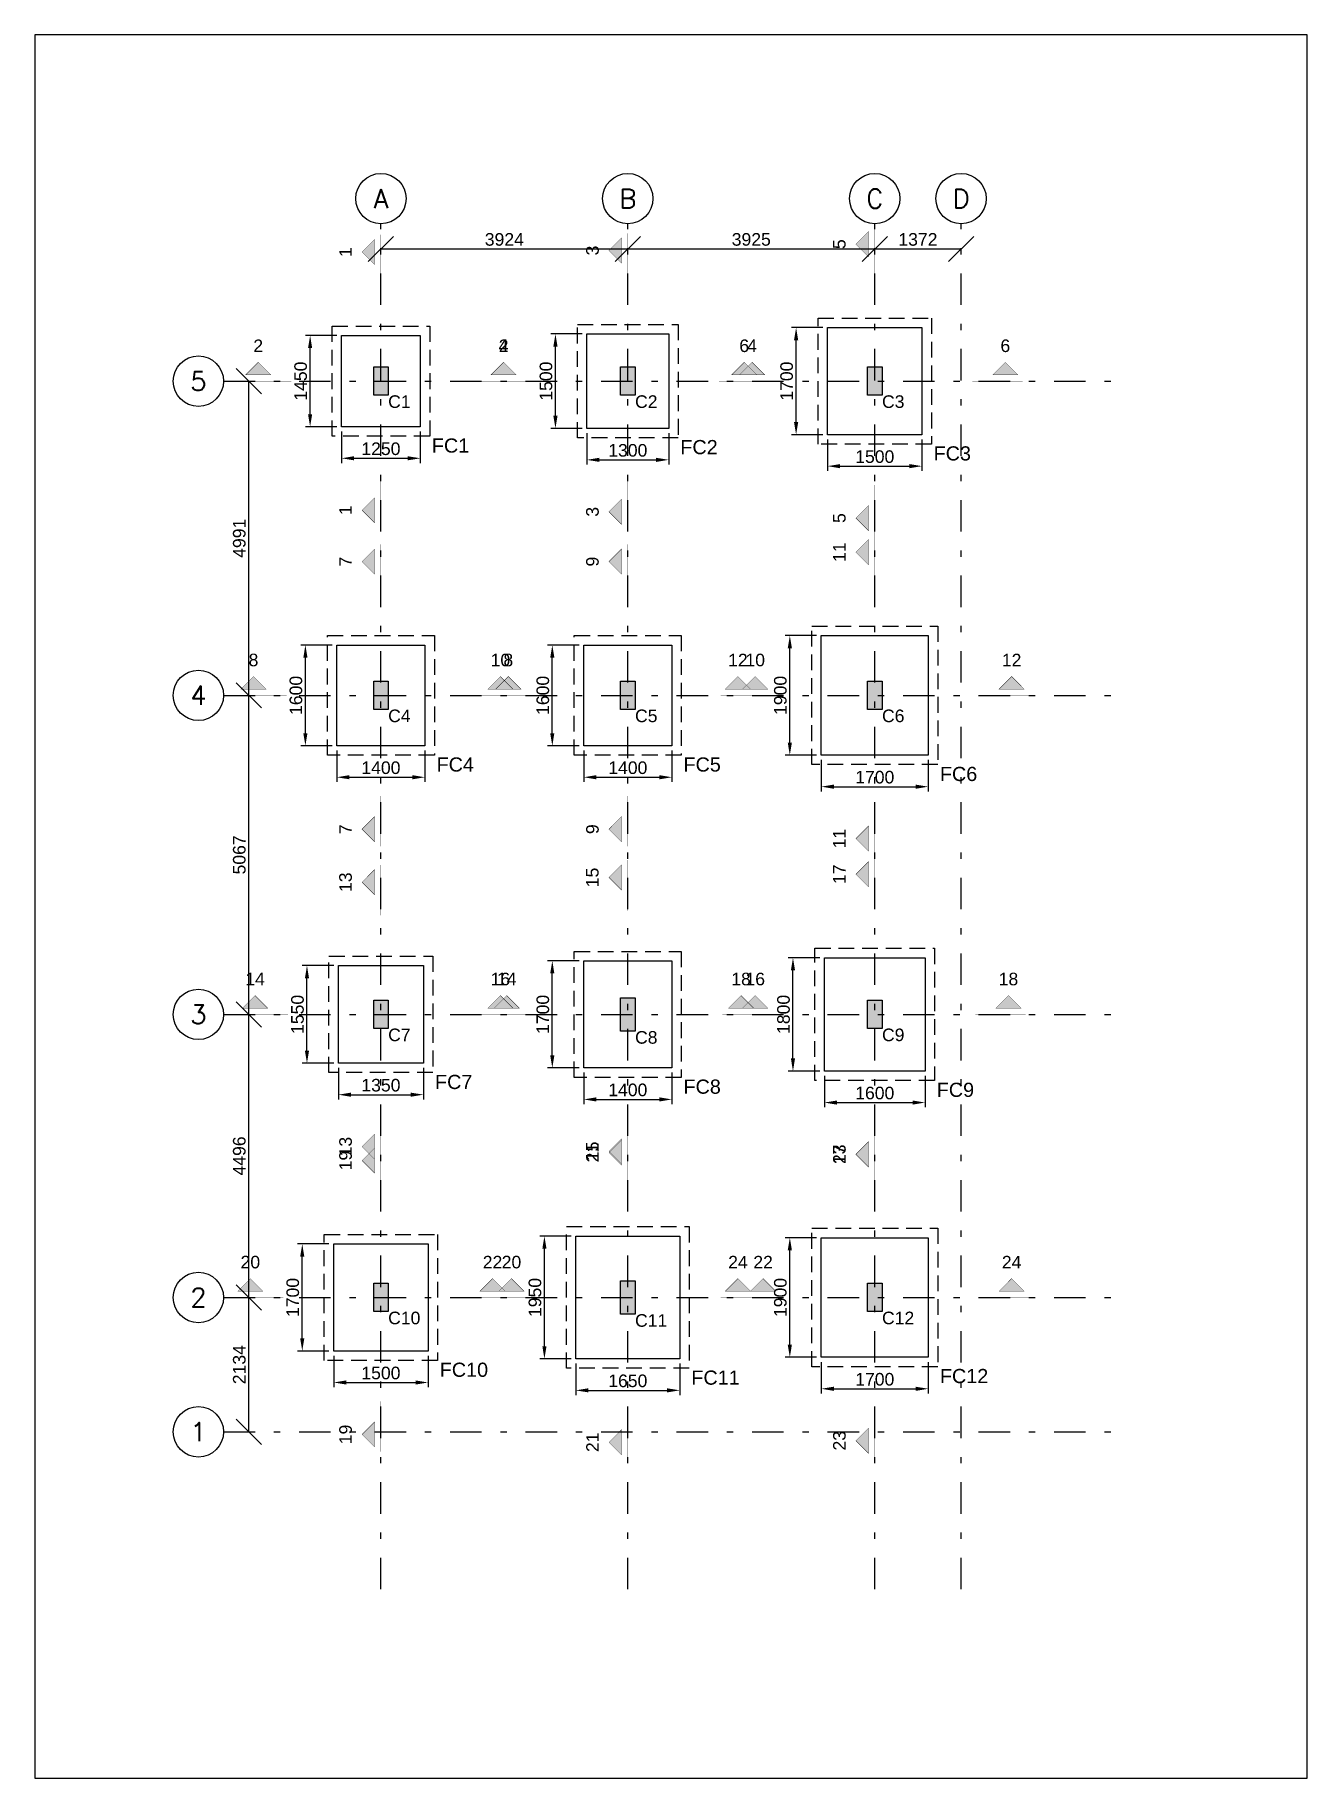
# Model space of a CAD drawing. Header units: inches. Extents: x -5500 to 172521, y -181100 to 5500.
# Drawn here: x -5500 to 14721, y -22188 to 5500 of the extents above; entities that cross this region are included whole.
import ezdxf
from ezdxf.enums import TextEntityAlignment as Align

# ---------------------------------------------------------------- set-up
doc = ezdxf.new("R2010")
doc.units = ezdxf.units.IN
doc.header["$LTSCALE"] = 1000
doc.header["$MEASUREMENT"] = 0
doc.linetypes.add('SCCenter', pattern=[1.2, 0.5, -0.3, 0.1, -0.3])
doc.linetypes.add('SCHidden', pattern=[0.375, 0.25, -0.125])
for name, color, linetype in [('Column', 2, 'Continuous'), ('Column Nos', 7, 'Continuous'), ('Dimension', 31, 'Continuous'), ('Footing', 4, 'Continuous'), ('Footing Nos', 4, 'Continuous'), ('Grid Line', 8, 'Continuous'), ('Hatch', 25, 'Continuous'), ('Label', 4, 'Continuous'), ('PCC', 5, 'Continuous'), ('Section Mark', 5, 'Continuous')]:
    doc.layers.add(name, color=color, linetype=linetype)
doc.styles.add('SC-BBS1', font='SansSerif')
doc.styles.add('SC-BBS2', font='SansSerif')
doc.styles.get("Standard").update_dxf_attribs({"font": 'txt.shx'})
doc.dimstyles.new('SCDim', dxfattribs={"dimtxt": 200, "dimasz": 200, "dimexe": 75, "dimexo": 75, "dimgap": 50, "dimtad": 1, "dimtoh": 1, "dimdec": 0, "dimzin": 0, "dimdsep": 46, "dimtxsty": 'SC-BBS2', "dimcen": 0.09, "dimclrd": 8, "dimclre": 8, "dimclrt": 31, "dimadec": 0, "dimazin": 0, "dimtfac": 1, "dimtdec": 0, "dimtix": 1, "dimtofl": 0, "dimtmove": 0, "dimatfit": 3, "dimfxl": 1, "dimtolj": 1, "dimtzin": 0, "dimarcsym": 0})
doc.dimstyles.new('SCGridlineDim', dxfattribs={"dimtxt": 200, "dimasz": 0.18, "dimexe": 75, "dimexo": 75, "dimgap": 50, "dimtad": 1, "dimtoh": 1, "dimdec": 0, "dimzin": 0, "dimdsep": 46, "dimtxsty": 'SC-BBS2', "dimtsz": 200, "dimcen": 0.09, "dimclrd": 8, "dimclre": 8, "dimclrt": 31, "dimadec": 0, "dimazin": 0, "dimtfac": 1, "dimtdec": 0, "dimtix": 1, "dimtofl": 0, "dimtmove": 0, "dimatfit": 3, "dimfxl": 1, "dimtolj": 1, "dimtzin": 0, "dimarcsym": 0})

msp = doc.modelspace()

# ---------------------------------------------------------------- texts
at = {"layer": 'Column Nos', "style": 'SC-BBS2'}
for s, p in [('C1', (115, -225)), ('C2', (4039, -225)), ('C3', (7964, -225)), ('C4', (115, -5216)), ('C5', (4039, -5216)), ('C6', (7964, -5216)), ('C7', (115, -10283)), ('C8', (4039, -10323)), ('C9', (7964, -10283)), ('C10', (115, -14779)), ('C11', (4039, -14819)), ('C12', (7964, -14779))]:
    msp.add_text(s, height=200, dxfattribs=at).set_placement(p, align=Align.TOP_LEFT)
at = {"layer": 'Footing Nos', "style": 'SC-BBS1'}
for s, p in [('FC1', (810, -910)), ('FC2', (4759, -935)), ('FC3', (8784, -1035)), ('FC4', (885, -5976)), ('FC5', (4809, -5976)), ('FC6', (8884, -6126)), ('FC7', (860, -11018)), ('FC8', (4809, -11093)), ('FC9', (8834, -11143)), ('FC10', (935, -15589)), ('FC11', (4934, -15714)), ('FC12', (8884, -15689))]:
    msp.add_text(s, height=225, dxfattribs=at).set_placement(p, align=Align.TOP_LEFT)
at = {"layer": 'Grid Line'}
for s, p in [('A', (0, 2900)), ('B', (3924, 2900)), ('C', (7849, 2900)), ('D', (9221, 2900)), ('5', (-2900, 0)), ('4', (-2900, -4991)), ('3', (-2900, -10058)), ('2', (-2900, -14554)), ('1', (-2900, -16688))]:
    msp.add_text(s, height=300, dxfattribs=at).set_placement(p, align=Align.MIDDLE)
at = {"layer": 'Label', "style": 'SC-BBS1'}
msp.add_text('%%u', height=325, dxfattribs=at).set_placement((0, -18688), align=Align.MIDDLE_CENTER)
at = {"layer": 'Section Mark', "style": 'SC-BBS1'}
for s, p in [('5', (7286.50005, 2174.99998)), ('1', (-562.50009, 2049.99998)), ('3', (3361.49998, 2074.99998)), ('1', (-562.49991, -2050.00002)), ('3', (3361.50016, -2075.00002)), ('5', (7286.50024, -2175.00002)), ('11', (7286.4998, -2715.99981)), ('7', (-562.50009, -2865.99981)), ('9', (3361.49986, -2865.99981)), ('7', (-562.49991, -7115.99981)), ('9', (3361.50004, -7115.99981)), ('11', (7286.5, -7265.99981)), ('15', (3361.49973, -7882.99958)), ('17', (7286.4998, -7832.99958)), ('13', (-562.50009, -7957.99958)), ('13', (-562.49991, -12157.99958)), ('21', (3361.49973, -12253.99939)), ('15', (3361.49992, -12232.99958)), ('23', (7286.50005, -12278.99939)), ('17', (7286.5, -12282.99958)), ('19', (-562.5001, -12379.00036)), ('19', (-562.4999, -16729.00036)), ('21', (3361.49993, -16853.99939)), ('23', (7286.50024, -16828.99939))]:
    msp.add_text(s, height=200, rotation=90, dxfattribs=at).set_placement(p, align=Align.MIDDLE)
for s, p in [('2', (-1950, 562.5)), ('4', (1949, 562.5)), ('2', (1950, 562.5)), ('6', (5774, 562.5)), ('4', (5899, 562.5)), ('6', (9924, 562.5)), ('8', (-2025, -4428.5)), ('10', (1899, -4428.5)), ('8', (2025, -4428.5)), ('12', (5674, -4428.5)), ('10', (5949, -4428.5)), ('12', (10024, -4428.5)), ('14', (-2000, -9495.5)), ('16', (1899, -9495.5)), ('14', (2000, -9495.5)), ('18', (5724, -9495.5)), ('16', (5949, -9495.5)), ('18', (9974, -9495.5)), ('20', (-2075, -13991.5)), ('22', (1774, -13991.5)), ('20', (2075, -13991.5)), ('24', (5674, -13991.5)), ('22', (6074, -13991.5)), ('24', (10024, -13991.5))]:
    msp.add_text(s, height=200, dxfattribs=at).set_placement(p, align=Align.MIDDLE)

# ---------------------------------------------------------------- blocks, each defined once
blk = doc.blocks.new('*D0')
at = {"color": 8, "linetype": 'ByBlock', "lineweight": -2}
for p, q in [((-625, -800), (-625, -1300)), ((625, -800), (625, -1300)), ((-425, -1225), (425, -1225))]:
    blk.add_line(p, q, dxfattribs=at)
at = {"color": 8}
for points in [[(-625, -1225), (-425, -1192), (-425, -1258)], [(625, -1225), (425, -1258), (425, -1192)]]:
    blk.add_solid(points, dxfattribs=at)
at = {"layer": 'Defpoints', "color": 31}
for p in [(-625, -725), (625, -725), (-625, -1225)]:
    blk.add_point(p, dxfattribs=at)
at = {"color": 31, "insert": (0, -1075), "char_height": 200, "attachment_point": 5, "style": 'SC-BBS2'}
blk.add_mtext('\\A1;1250', dxfattribs=at)
blk = doc.blocks.new('*D1')
at = {"color": 8, "linetype": 'ByBlock', "lineweight": -2}
for p, q in [((-700, 725), (-1200, 725)), ((-1125, -525), (-1125, 525)), ((-700, -725), (-1200, -725))]:
    blk.add_line(p, q, dxfattribs=at)
at = {"color": 8}
for points in [[(-1125, 725), (-1092, 525), (-1158, 525)], [(-1125, -725), (-1158, -525), (-1092, -525)]]:
    blk.add_solid(points, dxfattribs=at)
at = {"layer": 'Defpoints', "color": 31}
for p in [(-625, 725), (-1125, -725), (-625, -725)]:
    blk.add_point(p, dxfattribs=at)
at = {"color": 31, "insert": (-1275, 0), "char_height": 200, "attachment_point": 5, "rotation": 90, "style": 'SC-BBS2'}
blk.add_mtext('\\A1;1450', dxfattribs=at)
blk = doc.blocks.new('*D2')
at = {"color": 8, "linetype": 'ByBlock', "lineweight": -2}
for p, q in [((3274, -825), (3274, -1325)), ((4574, -825), (4574, -1325)), ((3474, -1250), (4374, -1250))]:
    blk.add_line(p, q, dxfattribs=at)
at = {"color": 8}
for points in [[(3274, -1250), (3474, -1217), (3474, -1283)], [(4574, -1250), (4374, -1283), (4374, -1217)]]:
    blk.add_solid(points, dxfattribs=at)
at = {"layer": 'Defpoints', "color": 31}
for p in [(3274, -750), (4574, -750), (3274, -1250)]:
    blk.add_point(p, dxfattribs=at)
at = {"color": 31, "insert": (3924, -1100), "char_height": 200, "attachment_point": 5, "style": 'SC-BBS2'}
blk.add_mtext('\\A1;1300', dxfattribs=at)
blk = doc.blocks.new('*D3')
at = {"color": 8, "linetype": 'ByBlock', "lineweight": -2}
for p, q in [((3199, 750), (2699, 750)), ((2774, -550), (2774, 550)), ((3199, -750), (2699, -750))]:
    blk.add_line(p, q, dxfattribs=at)
at = {"color": 8}
for points in [[(2774, 750), (2807, 550), (2741, 550)], [(2774, -750), (2741, -550), (2807, -550)]]:
    blk.add_solid(points, dxfattribs=at)
at = {"layer": 'Defpoints', "color": 31}
for p in [(3274, 750), (2774, -750), (3274, -750)]:
    blk.add_point(p, dxfattribs=at)
at = {"color": 31, "insert": (2624, 0), "char_height": 200, "attachment_point": 5, "rotation": 90, "style": 'SC-BBS2'}
blk.add_mtext('\\A1;1500', dxfattribs=at)
blk = doc.blocks.new('*D4')
at = {"color": 8, "linetype": 'ByBlock', "lineweight": -2}
for p, q in [((7099, -925), (7099, -1425)), ((8599, -925), (8599, -1425)), ((7299, -1350), (8399, -1350))]:
    blk.add_line(p, q, dxfattribs=at)
at = {"color": 8}
for points in [[(7099, -1350), (7299, -1317), (7299, -1383)], [(8599, -1350), (8399, -1383), (8399, -1317)]]:
    blk.add_solid(points, dxfattribs=at)
at = {"layer": 'Defpoints', "color": 31}
for p in [(7099, -850), (8599, -850), (7099, -1350)]:
    blk.add_point(p, dxfattribs=at)
at = {"color": 31, "insert": (7849, -1200), "char_height": 200, "attachment_point": 5, "style": 'SC-BBS2'}
blk.add_mtext('\\A1;1500', dxfattribs=at)
blk = doc.blocks.new('*D5')
at = {"color": 8, "linetype": 'ByBlock', "lineweight": -2}
for p, q in [((7024, 850), (6524, 850)), ((6599, -650), (6599, 650)), ((7024, -850), (6524, -850))]:
    blk.add_line(p, q, dxfattribs=at)
at = {"color": 8}
for points in [[(6599, 850), (6632, 650), (6566, 650)], [(6599, -850), (6566, -650), (6632, -650)]]:
    blk.add_solid(points, dxfattribs=at)
at = {"layer": 'Defpoints', "color": 31}
for p in [(7099, 850), (6599, -850), (7099, -850)]:
    blk.add_point(p, dxfattribs=at)
at = {"color": 31, "insert": (6449, 0), "char_height": 200, "attachment_point": 5, "rotation": 90, "style": 'SC-BBS2'}
blk.add_mtext('\\A1;1700', dxfattribs=at)
blk = doc.blocks.new('*D6')
at = {"color": 8, "linetype": 'ByBlock', "lineweight": -2}
for p, q in [((-700, -5866), (-700, -6366)), ((700, -5866), (700, -6366)), ((-500, -6291), (500, -6291))]:
    blk.add_line(p, q, dxfattribs=at)
at = {"color": 8}
for points in [[(-700, -6291), (-500, -6258), (-500, -6324)], [(700, -6291), (500, -6324), (500, -6258)]]:
    blk.add_solid(points, dxfattribs=at)
at = {"layer": 'Defpoints', "color": 31}
for p in [(-700, -5791), (700, -5791), (-700, -6291)]:
    blk.add_point(p, dxfattribs=at)
at = {"color": 31, "insert": (0, -6141), "char_height": 200, "attachment_point": 5, "style": 'SC-BBS2'}
blk.add_mtext('\\A1;1400', dxfattribs=at)
blk = doc.blocks.new('*D7')
at = {"color": 8, "linetype": 'ByBlock', "lineweight": -2}
for p, q in [((-775, -4191), (-1275, -4191)), ((-1200, -5591), (-1200, -4391)), ((-775, -5791), (-1275, -5791))]:
    blk.add_line(p, q, dxfattribs=at)
at = {"color": 8}
for points in [[(-1200, -4191), (-1167, -4391), (-1233, -4391)], [(-1200, -5791), (-1233, -5591), (-1167, -5591)]]:
    blk.add_solid(points, dxfattribs=at)
at = {"layer": 'Defpoints', "color": 31}
for p in [(-700, -4191), (-1200, -5791), (-700, -5791)]:
    blk.add_point(p, dxfattribs=at)
at = {"color": 31, "insert": (-1350, -4991), "char_height": 200, "attachment_point": 5, "rotation": 90, "style": 'SC-BBS2'}
blk.add_mtext('\\A1;1600', dxfattribs=at)
blk = doc.blocks.new('*D8')
at = {"color": 8, "linetype": 'ByBlock', "lineweight": -2}
for p, q in [((3224, -5866), (3224, -6366)), ((4624, -5866), (4624, -6366)), ((3424, -6291), (4424, -6291))]:
    blk.add_line(p, q, dxfattribs=at)
at = {"color": 8}
for points in [[(3224, -6291), (3424, -6258), (3424, -6324)], [(4624, -6291), (4424, -6324), (4424, -6258)]]:
    blk.add_solid(points, dxfattribs=at)
at = {"layer": 'Defpoints', "color": 31}
for p in [(3224, -5791), (4624, -5791), (3224, -6291)]:
    blk.add_point(p, dxfattribs=at)
at = {"color": 31, "insert": (3924, -6141), "char_height": 200, "attachment_point": 5, "style": 'SC-BBS2'}
blk.add_mtext('\\A1;1400', dxfattribs=at)
blk = doc.blocks.new('*D9')
at = {"color": 8, "linetype": 'ByBlock', "lineweight": -2}
for p, q in [((3149, -4191), (2649, -4191)), ((2724, -5591), (2724, -4391)), ((3149, -5791), (2649, -5791))]:
    blk.add_line(p, q, dxfattribs=at)
at = {"color": 8}
for points in [[(2724, -4191), (2757, -4391), (2691, -4391)], [(2724, -5791), (2691, -5591), (2757, -5591)]]:
    blk.add_solid(points, dxfattribs=at)
at = {"layer": 'Defpoints', "color": 31}
for p in [(3224, -4191), (2724, -5791), (3224, -5791)]:
    blk.add_point(p, dxfattribs=at)
at = {"color": 31, "insert": (2574, -4991), "char_height": 200, "attachment_point": 5, "rotation": 90, "style": 'SC-BBS2'}
blk.add_mtext('\\A1;1600', dxfattribs=at)
blk = doc.blocks.new('*D10')
at = {"color": 8, "linetype": 'ByBlock', "lineweight": -2}
for p, q in [((6999, -6016), (6999, -6516)), ((8699, -6016), (8699, -6516)), ((7199, -6441), (8499, -6441))]:
    blk.add_line(p, q, dxfattribs=at)
at = {"color": 8}
for points in [[(6999, -6441), (7199, -6408), (7199, -6474)], [(8699, -6441), (8499, -6474), (8499, -6408)]]:
    blk.add_solid(points, dxfattribs=at)
at = {"layer": 'Defpoints', "color": 31}
for p in [(6999, -5941), (8699, -5941), (6999, -6441)]:
    blk.add_point(p, dxfattribs=at)
at = {"color": 31, "insert": (7849, -6291), "char_height": 200, "attachment_point": 5, "style": 'SC-BBS2'}
blk.add_mtext('\\A1;1700', dxfattribs=at)
blk = doc.blocks.new('*D11')
at = {"color": 8, "linetype": 'ByBlock', "lineweight": -2}
for p, q in [((6924, -4041), (6424, -4041)), ((6499, -5741), (6499, -4241)), ((6924, -5941), (6424, -5941))]:
    blk.add_line(p, q, dxfattribs=at)
at = {"color": 8}
for points in [[(6499, -4041), (6532, -4241), (6466, -4241)], [(6499, -5941), (6466, -5741), (6532, -5741)]]:
    blk.add_solid(points, dxfattribs=at)
at = {"layer": 'Defpoints', "color": 31}
for p in [(6999, -4041), (6499, -5941), (6999, -5941)]:
    blk.add_point(p, dxfattribs=at)
at = {"color": 31, "insert": (6349, -4991), "char_height": 200, "attachment_point": 5, "rotation": 90, "style": 'SC-BBS2'}
blk.add_mtext('\\A1;1900', dxfattribs=at)
blk = doc.blocks.new('*D12')
at = {"color": 8, "linetype": 'ByBlock', "lineweight": -2}
for p, q in [((-675, -10908), (-675, -11408)), ((675, -10908), (675, -11408)), ((-475, -11333), (475, -11333))]:
    blk.add_line(p, q, dxfattribs=at)
at = {"color": 8}
for points in [[(-675, -11333), (-475, -11300), (-475, -11366)], [(675, -11333), (475, -11366), (475, -11300)]]:
    blk.add_solid(points, dxfattribs=at)
at = {"layer": 'Defpoints', "color": 31}
for p in [(-675, -10833), (675, -10833), (-675, -11333)]:
    blk.add_point(p, dxfattribs=at)
at = {"color": 31, "insert": (0, -11183), "char_height": 200, "attachment_point": 5, "style": 'SC-BBS2'}
blk.add_mtext('\\A1;1350', dxfattribs=at)
blk = doc.blocks.new('*D13')
at = {"color": 8, "linetype": 'ByBlock', "lineweight": -2}
for p, q in [((-750, -9283), (-1250, -9283)), ((-1175, -10633), (-1175, -9483)), ((-750, -10833), (-1250, -10833))]:
    blk.add_line(p, q, dxfattribs=at)
at = {"color": 8}
for points in [[(-1175, -9283), (-1142, -9483), (-1208, -9483)], [(-1175, -10833), (-1208, -10633), (-1142, -10633)]]:
    blk.add_solid(points, dxfattribs=at)
at = {"layer": 'Defpoints', "color": 31}
for p in [(-675, -9283), (-1175, -10833), (-675, -10833)]:
    blk.add_point(p, dxfattribs=at)
at = {"color": 31, "insert": (-1325, -10058), "char_height": 200, "attachment_point": 5, "rotation": 90, "style": 'SC-BBS2'}
blk.add_mtext('\\A1;1550', dxfattribs=at)
blk = doc.blocks.new('*D14')
at = {"color": 8, "linetype": 'ByBlock', "lineweight": -2}
for p, q in [((3224, -10983), (3224, -11483)), ((4624, -10983), (4624, -11483)), ((3424, -11408), (4424, -11408))]:
    blk.add_line(p, q, dxfattribs=at)
at = {"color": 8}
for points in [[(3224, -11408), (3424, -11375), (3424, -11441)], [(4624, -11408), (4424, -11441), (4424, -11375)]]:
    blk.add_solid(points, dxfattribs=at)
at = {"layer": 'Defpoints', "color": 31}
for p in [(3224, -10908), (4624, -10908), (3224, -11408)]:
    blk.add_point(p, dxfattribs=at)
at = {"color": 31, "insert": (3924, -11258), "char_height": 200, "attachment_point": 5, "style": 'SC-BBS2'}
blk.add_mtext('\\A1;1400', dxfattribs=at)
blk = doc.blocks.new('*D15')
at = {"color": 8, "linetype": 'ByBlock', "lineweight": -2}
for p, q in [((3149, -9208), (2649, -9208)), ((2724, -10708), (2724, -9408)), ((3149, -10908), (2649, -10908))]:
    blk.add_line(p, q, dxfattribs=at)
at = {"color": 8}
for points in [[(2724, -9208), (2757, -9408), (2691, -9408)], [(2724, -10908), (2691, -10708), (2757, -10708)]]:
    blk.add_solid(points, dxfattribs=at)
at = {"layer": 'Defpoints', "color": 31}
for p in [(3224, -9208), (2724, -10908), (3224, -10908)]:
    blk.add_point(p, dxfattribs=at)
at = {"color": 31, "insert": (2574, -10058), "char_height": 200, "attachment_point": 5, "rotation": 90, "style": 'SC-BBS2'}
blk.add_mtext('\\A1;1700', dxfattribs=at)
blk = doc.blocks.new('*D16')
at = {"color": 8, "linetype": 'ByBlock', "lineweight": -2}
for p, q in [((7049, -11033), (7049, -11533)), ((8649, -11033), (8649, -11533)), ((7249, -11458), (8449, -11458))]:
    blk.add_line(p, q, dxfattribs=at)
at = {"color": 8}
for points in [[(7049, -11458), (7249, -11425), (7249, -11491)], [(8649, -11458), (8449, -11491), (8449, -11425)]]:
    blk.add_solid(points, dxfattribs=at)
at = {"layer": 'Defpoints', "color": 31}
for p in [(7049, -10958), (8649, -10958), (7049, -11458)]:
    blk.add_point(p, dxfattribs=at)
at = {"color": 31, "insert": (7849, -11308), "char_height": 200, "attachment_point": 5, "style": 'SC-BBS2'}
blk.add_mtext('\\A1;1600', dxfattribs=at)
blk = doc.blocks.new('*D17')
at = {"color": 8, "linetype": 'ByBlock', "lineweight": -2}
for p, q in [((6974, -9158), (6474, -9158)), ((6549, -10758), (6549, -9358)), ((6974, -10958), (6474, -10958))]:
    blk.add_line(p, q, dxfattribs=at)
at = {"color": 8}
for points in [[(6549, -9158), (6582, -9358), (6516, -9358)], [(6549, -10958), (6516, -10758), (6582, -10758)]]:
    blk.add_solid(points, dxfattribs=at)
at = {"layer": 'Defpoints', "color": 31}
for p in [(7049, -9158), (6549, -10958), (7049, -10958)]:
    blk.add_point(p, dxfattribs=at)
at = {"color": 31, "insert": (6399, -10058), "char_height": 200, "attachment_point": 5, "rotation": 90, "style": 'SC-BBS2'}
blk.add_mtext('\\A1;1800', dxfattribs=at)
blk = doc.blocks.new('*D18')
at = {"color": 8, "linetype": 'ByBlock', "lineweight": -2}
for p, q in [((-750, -15479), (-750, -15979)), ((750, -15479), (750, -15979)), ((-550, -15904), (550, -15904))]:
    blk.add_line(p, q, dxfattribs=at)
at = {"color": 8}
for points in [[(-750, -15904), (-550, -15871), (-550, -15937)], [(750, -15904), (550, -15937), (550, -15871)]]:
    blk.add_solid(points, dxfattribs=at)
at = {"layer": 'Defpoints', "color": 31}
for p in [(-750, -15404), (750, -15404), (-750, -15904)]:
    blk.add_point(p, dxfattribs=at)
at = {"color": 31, "insert": (0, -15754), "char_height": 200, "attachment_point": 5, "style": 'SC-BBS2'}
blk.add_mtext('\\A1;1500', dxfattribs=at)
blk = doc.blocks.new('*D19')
at = {"color": 8, "linetype": 'ByBlock', "lineweight": -2}
for p, q in [((-825, -13704), (-1325, -13704)), ((-1250, -15204), (-1250, -13904)), ((-825, -15404), (-1325, -15404))]:
    blk.add_line(p, q, dxfattribs=at)
at = {"color": 8}
for points in [[(-1250, -13704), (-1217, -13904), (-1283, -13904)], [(-1250, -15404), (-1283, -15204), (-1217, -15204)]]:
    blk.add_solid(points, dxfattribs=at)
at = {"layer": 'Defpoints', "color": 31}
for p in [(-750, -13704), (-1250, -15404), (-750, -15404)]:
    blk.add_point(p, dxfattribs=at)
at = {"color": 31, "insert": (-1400, -14554), "char_height": 200, "attachment_point": 5, "rotation": 90, "style": 'SC-BBS2'}
blk.add_mtext('\\A1;1700', dxfattribs=at)
blk = doc.blocks.new('*D20')
at = {"color": 8, "linetype": 'ByBlock', "lineweight": -2}
for p, q in [((3099, -15604), (3099, -16104)), ((4749, -15604), (4749, -16104)), ((3299, -16029), (4549, -16029))]:
    blk.add_line(p, q, dxfattribs=at)
at = {"color": 8}
for points in [[(3099, -16029), (3299, -15996), (3299, -16062)], [(4749, -16029), (4549, -16062), (4549, -15996)]]:
    blk.add_solid(points, dxfattribs=at)
at = {"layer": 'Defpoints', "color": 31}
for p in [(3099, -15529), (4749, -15529), (3099, -16029)]:
    blk.add_point(p, dxfattribs=at)
at = {"color": 31, "insert": (3924, -15879), "char_height": 200, "attachment_point": 5, "style": 'SC-BBS2'}
blk.add_mtext('\\A1;1650', dxfattribs=at)
blk = doc.blocks.new('*D21')
at = {"color": 8, "linetype": 'ByBlock', "lineweight": -2}
for p, q in [((3024, -13579), (2524, -13579)), ((2599, -15329), (2599, -13779)), ((3024, -15529), (2524, -15529))]:
    blk.add_line(p, q, dxfattribs=at)
at = {"color": 8}
for points in [[(2599, -13579), (2632, -13779), (2566, -13779)], [(2599, -15529), (2566, -15329), (2632, -15329)]]:
    blk.add_solid(points, dxfattribs=at)
at = {"layer": 'Defpoints', "color": 31}
for p in [(3099, -13579), (2599, -15529), (3099, -15529)]:
    blk.add_point(p, dxfattribs=at)
at = {"color": 31, "insert": (2449, -14554), "char_height": 200, "attachment_point": 5, "rotation": 90, "style": 'SC-BBS2'}
blk.add_mtext('\\A1;1950', dxfattribs=at)
blk = doc.blocks.new('*D22')
at = {"color": 8, "linetype": 'ByBlock', "lineweight": -2}
for p, q in [((6999, -15579), (6999, -16079)), ((8699, -15579), (8699, -16079)), ((7199, -16004), (8499, -16004))]:
    blk.add_line(p, q, dxfattribs=at)
at = {"color": 8}
for points in [[(6999, -16004), (7199, -15971), (7199, -16037)], [(8699, -16004), (8499, -16037), (8499, -15971)]]:
    blk.add_solid(points, dxfattribs=at)
at = {"layer": 'Defpoints', "color": 31}
for p in [(6999, -15504), (8699, -15504), (6999, -16004)]:
    blk.add_point(p, dxfattribs=at)
at = {"color": 31, "insert": (7849, -15854), "char_height": 200, "attachment_point": 5, "style": 'SC-BBS2'}
blk.add_mtext('\\A1;1700', dxfattribs=at)
blk = doc.blocks.new('*D23')
at = {"color": 8, "linetype": 'ByBlock', "lineweight": -2}
for p, q in [((6924, -13604), (6424, -13604)), ((6499, -15304), (6499, -13804)), ((6924, -15504), (6424, -15504))]:
    blk.add_line(p, q, dxfattribs=at)
at = {"color": 8}
for points in [[(6499, -13604), (6532, -13804), (6466, -13804)], [(6499, -15504), (6466, -15304), (6532, -15304)]]:
    blk.add_solid(points, dxfattribs=at)
at = {"layer": 'Defpoints', "color": 31}
for p in [(6999, -13604), (6499, -15504), (6999, -15504)]:
    blk.add_point(p, dxfattribs=at)
at = {"color": 31, "insert": (6349, -14554), "char_height": 200, "attachment_point": 5, "rotation": 90, "style": 'SC-BBS2'}
blk.add_mtext('\\A1;1900', dxfattribs=at)
blk = doc.blocks.new('*D24')
at = {"color": 8, "linetype": 'ByBlock', "lineweight": -2}
for p, q in [((-1900, -14754), (-2300, -14354)), ((-2100, -14554), (-2100, -14554)), ((-2100, -16688), (-2100, -14554)), ((-2300, -16488), (-1900, -16888)), ((-2100, -16688), (-2100, -16688))]:
    blk.add_line(p, q, dxfattribs=at)
at = {"layer": 'Defpoints', "color": 8}
for p in [(-2100, -14554), (-2100, -16688), (-2100, -16688)]:
    blk.add_point(p, dxfattribs=at)
at = {"color": 31, "insert": (-2250, -15621), "char_height": 200, "attachment_point": 5, "rotation": 90, "style": 'SC-BBS2'}
blk.add_mtext('\\A1;2134', dxfattribs=at)
blk = doc.blocks.new('*D25')
at = {"color": 8, "linetype": 'ByBlock', "lineweight": -2}
for p, q in [((-1900, -10258), (-2300, -9858)), ((-2100, -10058), (-2100, -10058)), ((-2100, -14554), (-2100, -10058)), ((-2300, -14354), (-1900, -14754)), ((-2100, -14554), (-2100, -14554))]:
    blk.add_line(p, q, dxfattribs=at)
at = {"layer": 'Defpoints', "color": 8}
for p in [(-2100, -10058), (-2100, -14554), (-2100, -14554)]:
    blk.add_point(p, dxfattribs=at)
at = {"color": 31, "insert": (-2250, -12306), "char_height": 200, "attachment_point": 5, "rotation": 90, "style": 'SC-BBS2'}
blk.add_mtext('\\A1;4496', dxfattribs=at)
blk = doc.blocks.new('*D26')
at = {"color": 8, "linetype": 'ByBlock', "lineweight": -2}
for p, q in [((-1900, -5191), (-2300, -4791)), ((-2100, -4991), (-2100, -4991)), ((-2100, -10058), (-2100, -4991)), ((-2300, -9858), (-1900, -10258)), ((-2100, -10058), (-2100, -10058))]:
    blk.add_line(p, q, dxfattribs=at)
at = {"layer": 'Defpoints', "color": 8}
for p in [(-2100, -4991), (-2100, -10058), (-2100, -10058)]:
    blk.add_point(p, dxfattribs=at)
at = {"color": 31, "insert": (-2250, -7524.5), "char_height": 200, "attachment_point": 5, "rotation": 90, "style": 'SC-BBS2'}
blk.add_mtext('\\A1;5067', dxfattribs=at)
blk = doc.blocks.new('*D27')
at = {"color": 8, "linetype": 'ByBlock', "lineweight": -2}
for p, q in [((-1900, -200), (-2300, 200)), ((-2100, 0), (-2100, 0)), ((-2100, -4991), (-2100, 0)), ((-2300, -4791), (-1900, -5191)), ((-2100, -4991), (-2100, -4991))]:
    blk.add_line(p, q, dxfattribs=at)
at = {"layer": 'Defpoints', "color": 8}
for p in [(-2100, 0), (-2100, -4991), (-2100, -4991)]:
    blk.add_point(p, dxfattribs=at)
at = {"color": 31, "insert": (-2250, -2495.5), "char_height": 200, "attachment_point": 5, "rotation": 90, "style": 'SC-BBS2'}
blk.add_mtext('\\A1;4991', dxfattribs=at)
blk = doc.blocks.new('*D28')
at = {"color": 8, "linetype": 'ByBlock', "lineweight": -2}
for p, q in [((200, 2300), (-200, 1900)), ((3724, 1900), (4124, 2300)), ((0, 2100), (0, 2100)), ((0, 2100), (3924, 2100)), ((3924, 2100), (3924, 2100))]:
    blk.add_line(p, q, dxfattribs=at)
at = {"layer": 'Defpoints', "color": 8}
for p in [(0, 2100), (0, 2100), (3924, 2100)]:
    blk.add_point(p, dxfattribs=at)
at = {"color": 31, "insert": (1962, 2250), "char_height": 200, "attachment_point": 5, "style": 'SC-BBS2'}
blk.add_mtext('\\A1;3924', dxfattribs=at)
blk = doc.blocks.new('*D29')
at = {"color": 8, "linetype": 'ByBlock', "lineweight": -2}
for p, q in [((4124, 2300), (3724, 1900)), ((7649, 1900), (8049, 2300)), ((3924, 2100), (7849, 2100)), ((3999, 2100), (3999, 2100)), ((7849, 2100), (7849, 2100))]:
    blk.add_line(p, q, dxfattribs=at)
at = {"layer": 'Defpoints', "color": 8}
for p in [(3924, 2100), (3924, 2100), (7849, 2100)]:
    blk.add_point(p, dxfattribs=at)
at = {"color": 31, "insert": (5886.5, 2250), "char_height": 200, "attachment_point": 5, "style": 'SC-BBS2'}
blk.add_mtext('\\A1;3925', dxfattribs=at)
blk = doc.blocks.new('*D30')
at = {"color": 8, "linetype": 'ByBlock', "lineweight": -2}
for p, q in [((8049, 2300), (7649, 1900)), ((9021, 1900), (9421, 2300)), ((7849, 2100), (7849, 2100)), ((7849, 2100), (9221, 2100)), ((9221, 2100), (9221, 2100))]:
    blk.add_line(p, q, dxfattribs=at)
at = {"layer": 'Defpoints', "color": 8}
for p in [(7849, 2100), (7849, 2100), (9221, 2100)]:
    blk.add_point(p, dxfattribs=at)
at = {"color": 31, "insert": (8535, 2250), "char_height": 200, "attachment_point": 5, "style": 'SC-BBS2'}
blk.add_mtext('\\A1;1372', dxfattribs=at)

# ---------------------------------------------------------------- dimensions: what is measured, and where the dimension line sits
at = {"layer": 'Dimension'}
for p1, p2, distance, text, picture, middle in [((7099, -850), (7099, 850), 500, '1700', '*D5', (6599, 0)), ((-625, -725), (-625, 725), 500, '1450', '*D1', (-1125, 0)), ((3274, -750), (3274, 750), 500, '1500', '*D3', (2774, 0)), ((-625, -725), (625, -725), -500, '1250', '*D0', (0, -1225)), ((3274, -750), (4574, -750), -500, '1300', '*D2', (3924, -1250)), ((7099, -850), (8599, -850), -500, '1500', '*D4', (7849, -1350)), ((6999, -5941), (6999, -4041), 500, '1900', '*D11', (6499, -4991)), ((-700, -5791), (-700, -4191), 500, '1600', '*D7', (-1200, -4991)), ((3224, -5791), (3224, -4191), 500, '1600', '*D9', (2724, -4991)), ((-700, -5791), (700, -5791), -500, '1400', '*D6', (0, -6291)), ((3224, -5791), (4624, -5791), -500, '1400', '*D8', (3924, -6291)), ((6999, -5941), (8699, -5941), -500, '1700', '*D10', (7849, -6441)), ((-675, -10833), (-675, -9283), 500, '1550', '*D13', (-1175, -10058)), ((3224, -10908), (3224, -9208), 500, '1700', '*D15', (2724, -10058)), ((7049, -10958), (7049, -9158), 500, '1800', '*D17', (6549, -10058)), ((-675, -10833), (675, -10833), -500, '1350', '*D12', (0, -11333)), ((3224, -10908), (4624, -10908), -500, '1400', '*D14', (3924, -11408)), ((7049, -10958), (8649, -10958), -500, '1600', '*D16', (7849, -11458)), ((-750, -15404), (-750, -13704), 500, '1700', '*D19', (-1250, -14554)), ((3099, -15529), (3099, -13579), 500, '1950', '*D21', (2599, -14554)), ((6999, -15504), (6999, -13604), 500, '1900', '*D23', (6499, -14554)), ((-750, -15404), (750, -15404), -500, '1500', '*D18', (0, -15904)), ((6999, -15504), (8699, -15504), -500, '1700', '*D22', (7849, -16004)), ((3099, -15529), (4749, -15529), -500, '1650', '*D20', (3924, -16029))]:
    dim = msp.add_aligned_dim(p1=p1, p2=p2, distance=distance, text=text, dimstyle='SCDim', dxfattribs=at)
    dim.commit()
    dim.dimension.update_dxf_attribs({"geometry": picture, "text_midpoint": middle})
at = {"layer": 'Grid Line'}
for p1, p2, text, picture, middle in [((0, 2100), (3924, 2100), '3924', '*D28', (1962, 2100)), ((3924, 2100), (7849, 2100), '3925', '*D29', (5886.5, 2100)), ((7849, 2100), (9221, 2100), '1372', '*D30', (8535, 2100)), ((-2100, -4991), (-2100, 0), '4991', '*D27', (-2100, -2495.5)), ((-2100, -10058), (-2100, -4991), '5067', '*D26', (-2100, -7524.5)), ((-2100, -14554), (-2100, -10058), '4496', '*D25', (-2100, -12306)), ((-2100, -16688), (-2100, -14554), '2134', '*D24', (-2100, -15621))]:
    dim = msp.add_aligned_dim(p1=p1, p2=p2, distance=0, text=text, dimstyle='SCGridlineDim', dxfattribs=at)
    dim.commit()
    dim.dimension.update_dxf_attribs({"geometry": picture, "text_midpoint": middle})

# ---------------------------------------------------------------- hatches: boundary and pattern name
at = {"layer": 'Column'}
for points in [[(115, -225), (-115, -225), (-115, 225), (115, 225)], [(4039, -225), (3809, -225), (3809, 225), (4039, 225)], [(7964, -225), (7734, -225), (7734, 225), (7964, 225)], [(115, -5216), (-115, -5216), (-115, -4766), (115, -4766)], [(4039, -5216), (3809, -5216), (3809, -4766), (4039, -4766)], [(7964, -5216), (7734, -5216), (7734, -4766), (7964, -4766)], [(115, -10283), (-115, -10283), (-115, -9833), (115, -9833)], [(4039, -10323), (3809, -10323), (3809, -9793), (4039, -9793)], [(7964, -10283), (7734, -10283), (7734, -9833), (7964, -9833)], [(115, -14779), (-115, -14779), (-115, -14329), (115, -14329)], [(4039, -14819), (3809, -14819), (3809, -14289), (4039, -14289)], [(7964, -14779), (7734, -14779), (7734, -14329), (7964, -14329)]]:
    msp.add_hatch(color=256, dxfattribs=at).paths.add_polyline_path(points, flags=0)
at = {"layer": 'Hatch'}
for points in [[(-100.0001, 2250), (-300.00009, 2049.99999), (-100.00008, 1850), (-100.0001, 2250)], [(3823.99997, 2275), (3623.99998, 2074.99999), (3823.99999, 1875), (3823.99997, 2275)], [(7749.00004, 2375), (7549.00005, 2174.99999), (7749.00006, 1975), (7749.00004, 2375)], [(-2150, 100), (-1950, 300), (-1750, 100), (-2150, 100)], [(1749, 100), (1949, 300), (2149, 100), (1749, 100)], [(2150, 100), (1950, 300), (1750, 100), (2150, 100)], [(5574, 100), (5774, 300), (5974, 100), (5574, 100)], [(6099, 100), (5899, 300), (5699, 100), (6099, 100)], [(10124, 100), (9924, 300), (9724, 100), (10124, 100)], [(-99.9999, -2250), (-299.99991, -2050.00001), (-99.99992, -1850), (-99.9999, -2250)], [(3824.00017, -2275), (3624.00016, -2075.00001), (3824.00015, -1875), (3824.00017, -2275)], [(7749.00025, -2375), (7549.00024, -2175.00001), (7749.00023, -1975), (7749.00025, -2375)], [(-100.0001, -2665.99979), (-300.00009, -2865.99979), (-100.00008, -3065.99979), (-100.0001, -2665.99979)], [(3823.99985, -2665.99979), (3623.99986, -2865.99979), (3823.99987, -3065.99979), (3823.99985, -2665.99979)], [(7748.99979, -2515.99979), (7548.9998, -2715.99979), (7748.99981, -2915.99979), (7748.99979, -2515.99979)], [(-2225, -4891), (-2025, -4691), (-1825, -4891), (-2225, -4891)], [(1699, -4891), (1899, -4691), (2099, -4891), (1699, -4891)], [(2225, -4891), (2025, -4691), (1825, -4891), (2225, -4891)], [(5474, -4891), (5674, -4691), (5874, -4891), (5474, -4891)], [(6149, -4891), (5949, -4691), (5749, -4891), (6149, -4891)], [(10224, -4891), (10024, -4691), (9824, -4891), (10224, -4891)], [(-99.9999, -7315.99979), (-299.99991, -7115.99979), (-99.99992, -6915.99979), (-99.9999, -7315.99979)], [(3824.00005, -7315.99979), (3624.00004, -7115.99979), (3824.00003, -6915.99979), (3824.00005, -7315.99979)], [(7749.00001, -7465.99979), (7549, -7265.99979), (7748.99999, -7065.99979), (7749.00001, -7465.99979)], [(3823.99972, -7682.99956), (3623.99973, -7882.99957), (3823.99974, -8082.99956), (3823.99972, -7682.99956)], [(7748.9998, -7632.99956), (7548.9998, -7832.99957), (7748.99981, -8032.99956), (7748.9998, -7632.99956)], [(-100.0001, -7757.99956), (-300.00009, -7957.99957), (-100.00008, -8157.99956), (-100.0001, -7757.99956)], [(-2200, -9958), (-2000, -9758), (-1800, -9958), (-2200, -9958)], [(1699, -9958), (1899, -9758), (2099, -9958), (1699, -9958)], [(2200, -9958), (2000, -9758), (1800, -9958), (2200, -9958)], [(5524, -9958), (5724, -9758), (5924, -9958), (5524, -9958)], [(6149, -9958), (5949, -9758), (5749, -9958), (6149, -9958)], [(10174, -9958), (9974, -9758), (9774, -9958), (10174, -9958)], [(-100.0001, -12179.00034), (-300.0001, -12379.00035), (-100.00009, -12579.00034), (-100.0001, -12179.00034)], [(-99.9999, -12357.99956), (-299.99991, -12157.99957), (-99.99992, -11957.99956), (-99.9999, -12357.99956)], [(3823.99972, -12053.99937), (3623.99973, -12253.99938), (3823.99974, -12453.99937), (3823.99972, -12053.99937)], [(3823.99993, -12432.99956), (3623.99992, -12232.99957), (3823.99991, -12032.99956), (3823.99993, -12432.99956)], [(7749.00001, -12482.99956), (7549, -12282.99957), (7748.99999, -12082.99956), (7749.00001, -12482.99956)], [(7749.00004, -12078.99937), (7549.00005, -12278.99938), (7749.00005, -12478.99937), (7749.00004, -12078.99937)], [(-2275, -14454), (-2075, -14254), (-1875, -14454), (-2275, -14454)], [(1574, -14454), (1774, -14254), (1974, -14454), (1574, -14454)], [(2275, -14454), (2075, -14254), (1875, -14454), (2275, -14454)], [(5474, -14454), (5674, -14254), (5874, -14454), (5474, -14454)], [(6274, -14454), (6074, -14254), (5874, -14454), (6274, -14454)], [(10224, -14454), (10024, -14254), (9824, -14454), (10224, -14454)], [(-99.9999, -16929.00034), (-299.9999, -16729.00035), (-99.99991, -16529.00034), (-99.9999, -16929.00034)], [(3823.99994, -17053.99937), (3623.99993, -16853.99938), (3823.99992, -16653.99937), (3823.99994, -17053.99937)], [(7749.00025, -17028.99937), (7549.00024, -16828.99938), (7749.00024, -16628.99937), (7749.00025, -17028.99937)]]:
    msp.add_hatch(color=256, dxfattribs=at).paths.add_polyline_path(points, flags=0)

# ---------------------------------------------------------------- linework, layer by layer
at = {"layer": 'Column'}
for points in [[(115, -225), (-115, -225), (-115, 225), (115, 225)], [(4039, -225), (3809, -225), (3809, 225), (4039, 225)], [(7964, -225), (7734, -225), (7734, 225), (7964, 225)], [(115, -5216), (-115, -5216), (-115, -4766), (115, -4766)], [(4039, -5216), (3809, -5216), (3809, -4766), (4039, -4766)], [(7964, -5216), (7734, -5216), (7734, -4766), (7964, -4766)], [(115, -10283), (-115, -10283), (-115, -9833), (115, -9833)], [(4039, -10323), (3809, -10323), (3809, -9793), (4039, -9793)], [(7964, -10283), (7734, -10283), (7734, -9833), (7964, -9833)], [(115, -14779), (-115, -14779), (-115, -14329), (115, -14329)], [(4039, -14819), (3809, -14819), (3809, -14289), (4039, -14289)], [(7964, -14779), (7734, -14779), (7734, -14329), (7964, -14329)]]:
    msp.add_lwpolyline(points, close=True, dxfattribs=at)
at = {"layer": 'Defpoints'}
msp.add_lwpolyline([(-5500, -22188), (14721, -22188), (14721, 5500), (-5500, 5500)], close=True, dxfattribs=at)
at = {"layer": 'Footing'}
for points in [[(8599, -850), (7099, -850), (7099, 850), (8599, 850)], [(625, -725), (-625, -725), (-625, 725), (625, 725)], [(4574, -750), (3274, -750), (3274, 750), (4574, 750)], [(8699, -5941), (6999, -5941), (6999, -4041), (8699, -4041)], [(700, -5791), (-700, -5791), (-700, -4191), (700, -4191)], [(4624, -5791), (3224, -5791), (3224, -4191), (4624, -4191)], [(675, -10833), (-675, -10833), (-675, -9283), (675, -9283)], [(4624, -10908), (3224, -10908), (3224, -9208), (4624, -9208)], [(8649, -10958), (7049, -10958), (7049, -9158), (8649, -9158)], [(750, -15404), (-750, -15404), (-750, -13704), (750, -13704)], [(4749, -15529), (3099, -15529), (3099, -13579), (4749, -13579)], [(8699, -15504), (6999, -15504), (6999, -13604), (8699, -13604)]]:
    msp.add_lwpolyline(points, close=True, dxfattribs=at)
at = {"layer": 'Grid Line', "linetype": 'SCCenter'}
for p, q in [((0, -19188), (0, 2500)), ((3924, -19188), (3924, 2500)), ((7849, -19188), (7849, 2500)), ((9221, -19188), (9221, 2500)), ((-2500, 0), (11721, 0)), ((-2500, -4991), (11721, -4991)), ((-2500, -10058), (11721, -10058)), ((-2500, -14554), (11721, -14554)), ((-2500, -16688), (11721, -16688))]:
    msp.add_line(p, q, dxfattribs=at)
at = {"layer": 'Grid Line'}
for centre in [(0, 2900), (3924, 2900), (7849, 2900), (9221, 2900), (-2900, 0), (-2900, -4991), (-2900, -10058), (-2900, -14554), (-2900, -16688)]:
    msp.add_circle(centre, 400, dxfattribs=at)
at = {"layer": 'PCC', "linetype": 'SCHidden'}
for points in [[(775, -875), (-775, -875), (-775, 875), (775, 875)], [(4724, -900), (3124, -900), (3124, 900), (4724, 900)], [(8749, -1000), (6949, -1000), (6949, 1000), (8749, 1000)], [(850, -5941), (-850, -5941), (-850, -4041), (850, -4041)], [(4774, -5941), (3074, -5941), (3074, -4041), (4774, -4041)], [(8849, -6091), (6849, -6091), (6849, -3891), (8849, -3891)], [(825, -10983), (-825, -10983), (-825, -9133), (825, -9133)], [(4774, -11058), (3074, -11058), (3074, -9058), (4774, -9058)], [(8799, -11108), (6899, -11108), (6899, -9008), (8799, -9008)], [(900, -15554), (-900, -15554), (-900, -13554), (900, -13554)], [(4899, -15679), (2949, -15679), (2949, -13429), (4899, -13429)], [(8849, -15654), (6849, -15654), (6849, -13454), (8849, -13454)]]:
    msp.add_lwpolyline(points, close=True, dxfattribs=at)
at = {"layer": 'Section Mark', "const_width": 5}
for points in [[(-100.0001, 2250), (-300.00009, 2049.99999), (-100.00008, 1850), (-100.0001, 2250)], [(-0.00007, 1525), (-0.0001, 2325)], [(3823.99997, 2275), (3623.99998, 2074.99999), (3823.99999, 1875), (3823.99997, 2275)], [(3924, 1550), (3923.99997, 2350)], [(7749.00004, 2375), (7549.00005, 2174.99999), (7749.00006, 1975), (7749.00004, 2375)], [(7849.00007, 1650), (7849.00004, 2450)], [(-2150, 100), (-1950, 300), (-1750, 100), (-2150, 100)], [(2150, 100), (1950, 300), (1750, 100), (2150, 100)], [(1749, 100), (1949, 300), (2149, 100), (1749, 100)], [(5574, 100), (5774, 300), (5974, 100), (5574, 100)], [(6099, 100), (5899, 300), (5699, 100), (6099, 100)], [(10124, 100), (9924, 300), (9724, 100), (10124, 100)], [(-1425, 0), (-2225, 0)], [(1425, 0), (2225, 0)], [(2474, 0), (1674, 0)], [(5374, 0), (6174, 0)], [(6299, 0), (5499, 0)], [(9399, 0), (10199, 0)], [(0.00007, -1525), (0.0001, -2325)], [(3924.00014, -1550), (3924.00018, -2350)], [(7849.00022, -1650), (7849.00025, -2450)], [(-99.9999, -2250), (-299.99991, -2050.00001), (-99.99992, -1850), (-99.9999, -2250)], [(3824.00017, -2275), (3624.00016, -2075.00001), (3824.00015, -1875), (3824.00017, -2275)], [(7749.00025, -2375), (7549.00024, -2175.00001), (7749.00023, -1975), (7749.00025, -2375)], [(7848.99982, -3240.99978), (7848.99979, -2440.99978)], [(-100.0001, -2665.99979), (-300.00009, -2865.99979), (-100.00008, -3065.99979), (-100.0001, -2665.99979)], [(-0.00007, -3390.99978), (-0.0001, -2590.99978)], [(3823.99985, -2665.99979), (3623.99986, -2865.99979), (3823.99987, -3065.99979), (3823.99985, -2665.99979)], [(3923.99988, -3390.99978), (3923.99985, -2590.99978)], [(7748.99979, -2515.99979), (7548.9998, -2715.99979), (7748.99981, -2915.99979), (7748.99979, -2515.99979)], [(-2225, -4891), (-2025, -4691), (-1825, -4891), (-2225, -4891)], [(1699, -4891), (1899, -4691), (2099, -4891), (1699, -4891)], [(2225, -4891), (2025, -4691), (1825, -4891), (2225, -4891)], [(5474, -4891), (5674, -4691), (5874, -4891), (5474, -4891)], [(6149, -4891), (5949, -4691), (5749, -4891), (6149, -4891)], [(10224, -4891), (10024, -4691), (9824, -4891), (10224, -4891)], [(-1500, -4991), (-2300, -4991)], [(1500, -4991), (2300, -4991)], [(2424, -4991), (1624, -4991)], [(6199, -4991), (5399, -4991)], [(5424, -4991), (6224, -4991)], [(9499, -4991), (10299, -4991)], [(0.00007, -6590.99978), (0.0001, -7390.99978)], [(3924.00002, -6590.99978), (3924.00006, -7390.99978)], [(-99.9999, -7315.99979), (-299.99991, -7115.99979), (-99.99992, -6915.99979), (-99.9999, -7315.99979)], [(3824.00005, -7315.99979), (3624.00004, -7115.99979), (3824.00003, -6915.99979), (3824.00005, -7315.99979)], [(7848.99998, -6740.99978), (7849.00001, -7540.99978)], [(7749.00001, -7465.99979), (7549, -7265.99979), (7748.99999, -7065.99979), (7749.00001, -7465.99979)], [(-0.00007, -8482.99956), (-0.0001, -7682.99956)], [(3823.99972, -7682.99956), (3623.99973, -7882.99957), (3823.99974, -8082.99956), (3823.99972, -7682.99956)], [(3923.99976, -8407.99956), (3923.99972, -7607.99956)], [(7748.9998, -7632.99956), (7548.9998, -7832.99957), (7748.99981, -8032.99956), (7748.9998, -7632.99956)], [(7848.99983, -8357.99956), (7848.99979, -7557.99956)], [(-100.0001, -7757.99956), (-300.00009, -7957.99957), (-100.00008, -8157.99956), (-100.0001, -7757.99956)], [(-2200, -9958), (-2000, -9758), (-1800, -9958), (-2200, -9958)], [(1699, -9958), (1899, -9758), (2099, -9958), (1699, -9958)], [(2200, -9958), (2000, -9758), (1800, -9958), (2200, -9958)], [(5524, -9958), (5724, -9758), (5924, -9958), (5524, -9958)], [(6149, -9958), (5949, -9758), (5749, -9958), (6149, -9958)], [(10174, -9958), (9974, -9758), (9774, -9958), (10174, -9958)], [(-1475, -10058), (-2275, -10058)], [(1475, -10058), (2275, -10058)], [(2424, -10058), (1624, -10058)], [(5424, -10058), (6224, -10058)], [(6249, -10058), (5449, -10058)], [(9449, -10058), (10249, -10058)], [(0.00007, -11632.99956), (0.0001, -12432.99956)], [(3923.9999, -11707.99956), (3923.99994, -12507.99956)], [(7848.99998, -11757.99956), (7849.00001, -12557.99956)], [(-100.0001, -12179.00034), (-300.0001, -12379.00035), (-100.00009, -12579.00034), (-100.0001, -12179.00034)], [(-99.9999, -12357.99956), (-299.99991, -12157.99957), (-99.99992, -11957.99956), (-99.9999, -12357.99956)], [(-0.00007, -12904.00034), (-0.00011, -12104.00034)], [(3823.99972, -12053.99937), (3623.99973, -12253.99938), (3823.99974, -12453.99937), (3823.99972, -12053.99937)], [(3823.99993, -12432.99956), (3623.99992, -12232.99957), (3823.99991, -12032.99956), (3823.99993, -12432.99956)], [(3923.99975, -12778.99936), (3923.99972, -11978.99936)], [(7749.00001, -12482.99956), (7549, -12282.99957), (7748.99999, -12082.99956), (7749.00001, -12482.99956)], [(7749.00004, -12078.99937), (7549.00005, -12278.99938), (7749.00005, -12478.99937), (7749.00004, -12078.99937)], [(7849.00007, -12803.99936), (7849.00003, -12003.99936)], [(-2275, -14454), (-2075, -14254), (-1875, -14454), (-2275, -14454)], [(1574, -14454), (1774, -14254), (1974, -14454), (1574, -14454)], [(2275, -14454), (2075, -14254), (1875, -14454), (2275, -14454)], [(5474, -14454), (5674, -14254), (5874, -14454), (5474, -14454)], [(6274, -14454), (6074, -14254), (5874, -14454), (6274, -14454)], [(10224, -14454), (10024, -14254), (9824, -14454), (10224, -14454)], [(-1550, -14554), (-2350, -14554)], [(2299, -14554), (1499, -14554)], [(1550, -14554), (2350, -14554)], [(6199, -14554), (5399, -14554)], [(5549, -14554), (6349, -14554)], [(9499, -14554), (10299, -14554)], [(0.00007, -16204.00034), (0.00011, -17004.00034)], [(3923.99991, -16328.99936), (3923.99994, -17128.99936)], [(7849.00022, -16303.99936), (7849.00026, -17103.99936)], [(-99.9999, -16929.00034), (-299.9999, -16729.00035), (-99.99991, -16529.00034), (-99.9999, -16929.00034)], [(3823.99994, -17053.99937), (3623.99993, -16853.99938), (3823.99992, -16653.99937), (3823.99994, -17053.99937)], [(7749.00025, -17028.99937), (7549.00024, -16828.99938), (7749.00024, -16628.99937), (7749.00025, -17028.99937)]]:
    msp.add_lwpolyline(points, dxfattribs=at)

msp.set_redraw_order([(e.dxf.handle, doc.entitydb.next_handle()) for e in msp.query("TEXT MTEXT ATTDEF DIMENSION ARC_DIMENSION")])  # texts and dimensions are drawn at this point

doc.saveas('drawing.dxf')
